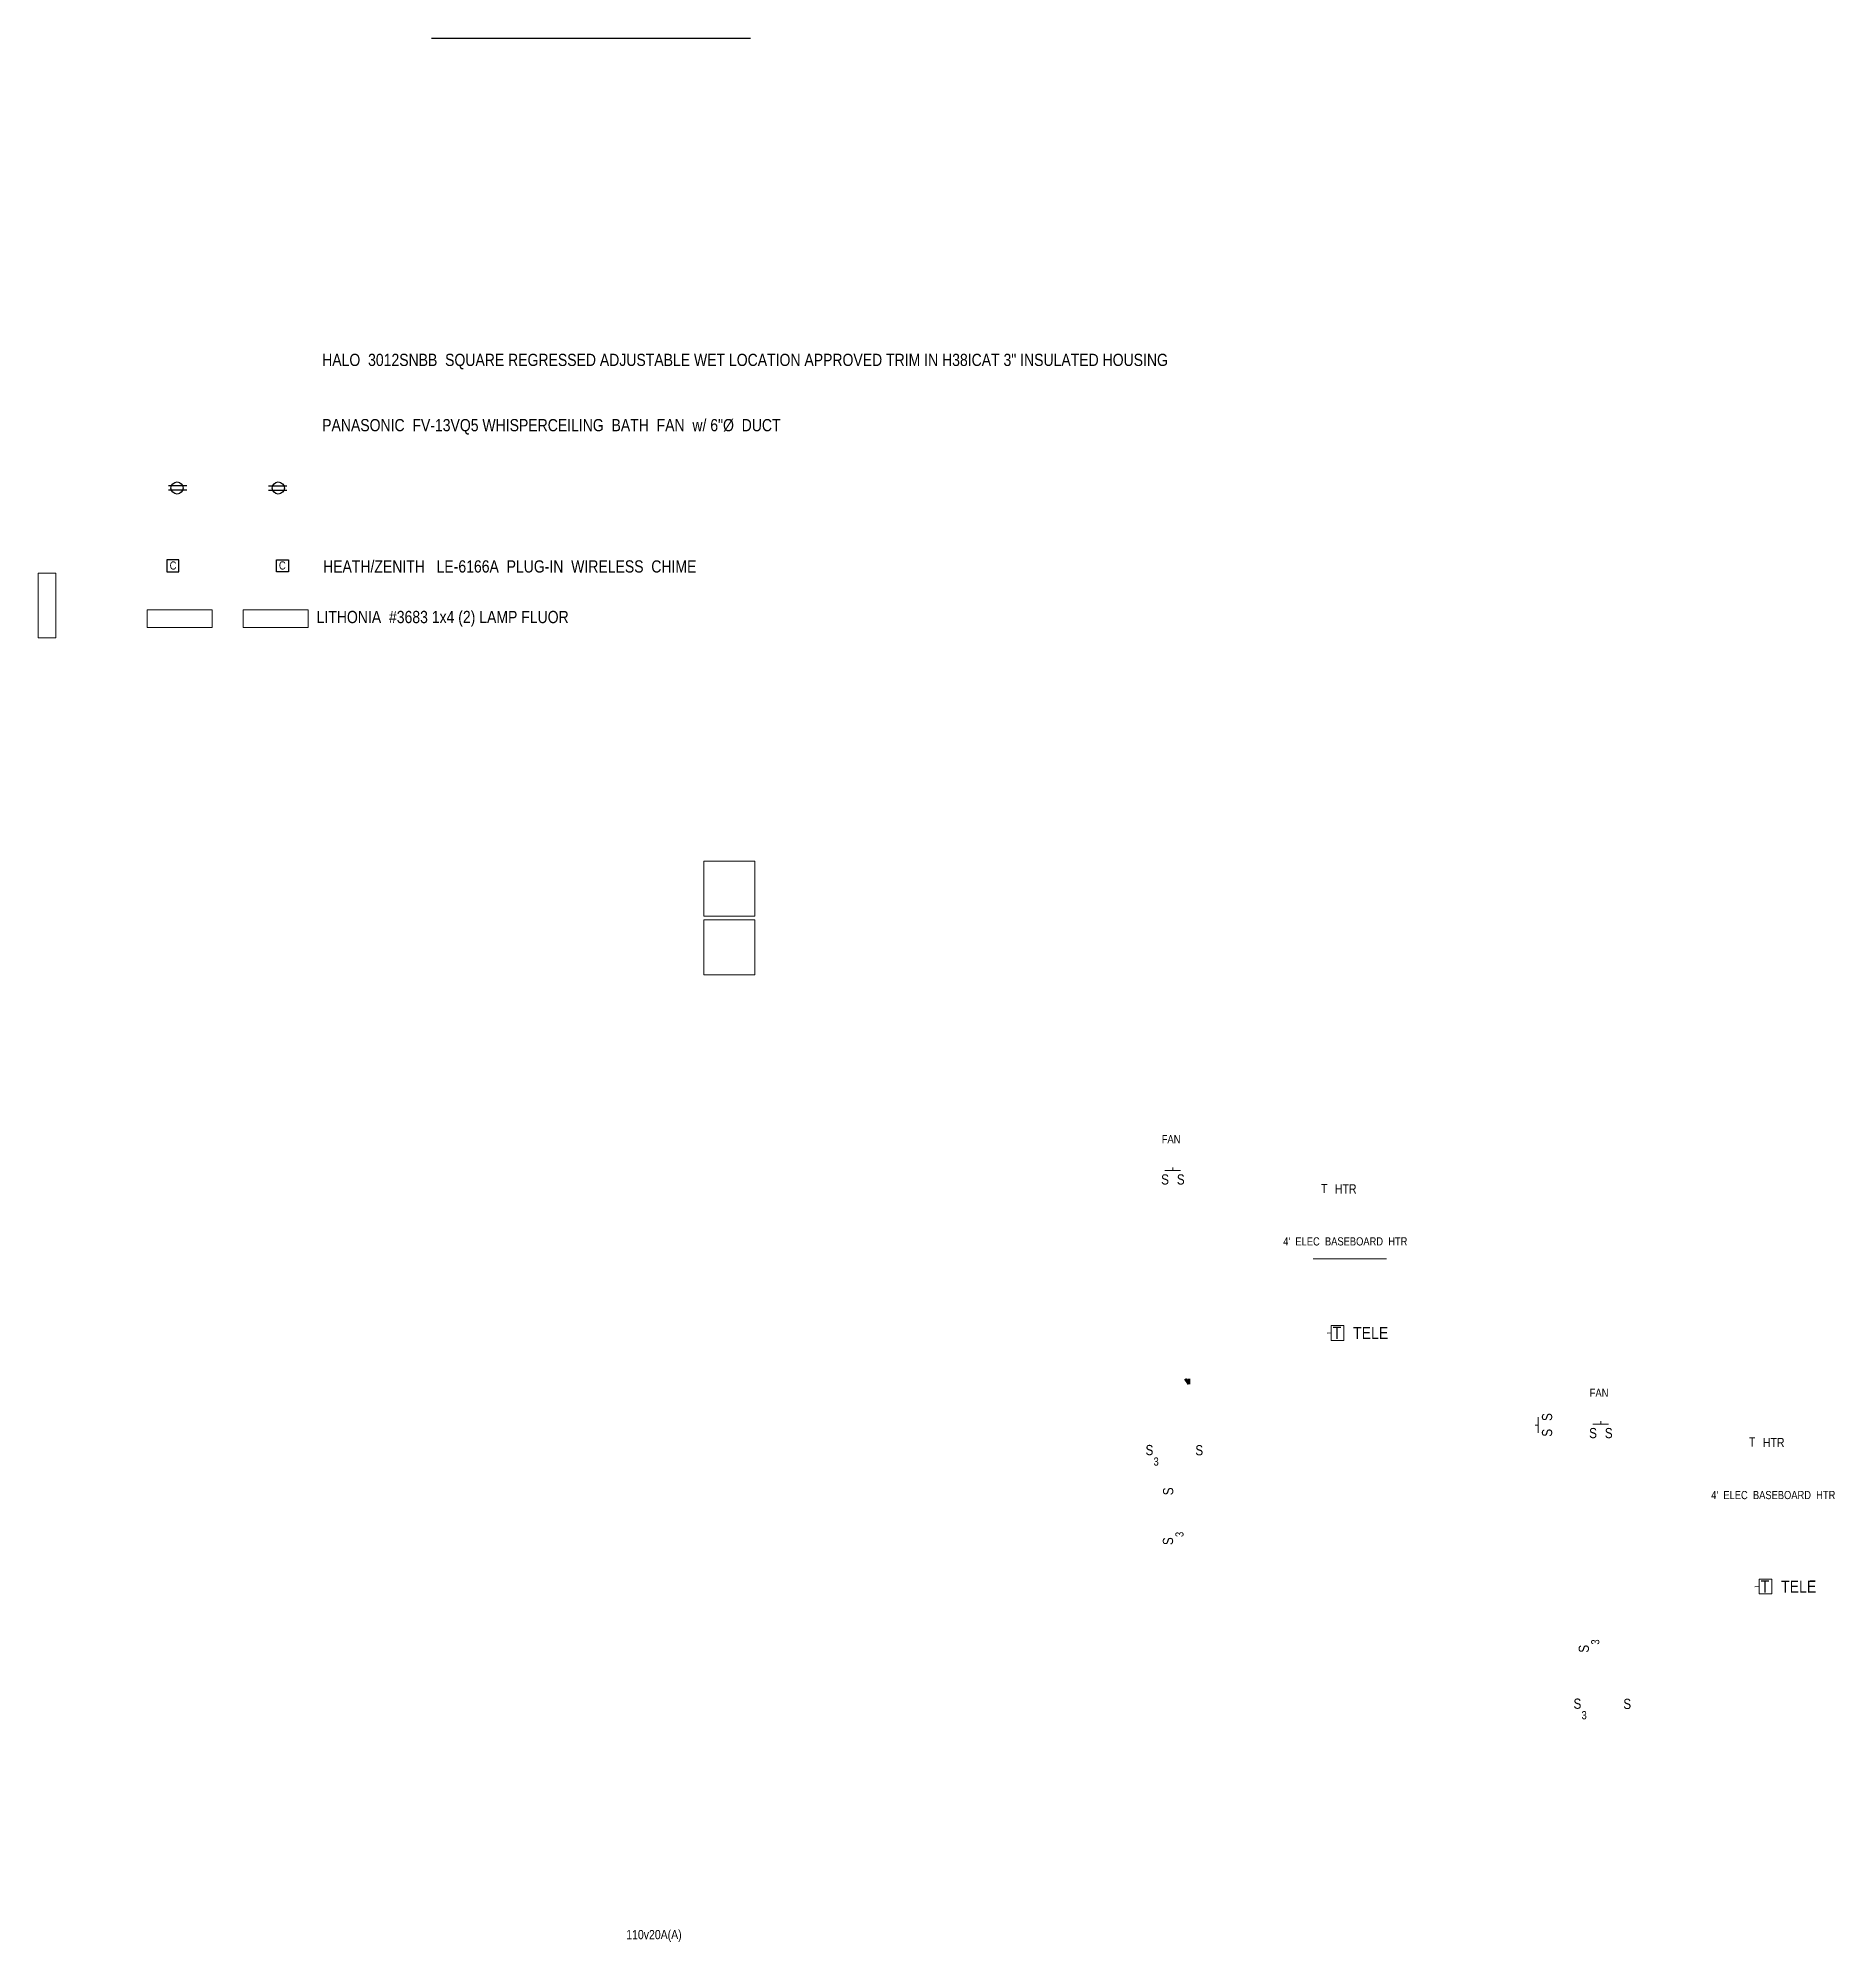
# Model space of a CAD drawing. Header units: inches. Extents: x -243 to 4698, y 287 to 1403.
# Drawn here: x 771 to 1653, y 287 to 1222 of the extents above; entities that cross this region are included whole.
import ezdxf

# ---------------------------------------------------------------- set-up
doc = ezdxf.new("R2010")
doc.units = ezdxf.units.IN
doc.header["$MEASUREMENT"] = 0
doc.linetypes.add('DASHDOT2', pattern=[0.5, 0.25, -0.125, 0, -0.125])
doc.linetypes.add('HIDDEN', pattern=[0.375, 0.25, -0.125])
for name, color, linetype, lineweight in [('APPLIANCES', 7, 'Continuous', 20), ('FLOOR JOIST', 7, 'Continuous', 20), ('WALL FRAMING', 7, 'Continuous', 30)]:
    doc.layers.add(name, color=color, linetype=linetype, lineweight=lineweight)
doc.layers.add('LL_ELECTRICAL', color=1, linetype='Continuous')
doc.layers.add('TEXT80', color=15, linetype='Continuous')
doc.styles.add('ARCHENT', font='technical.ttf', dxfattribs={"height": 6})

msp = doc.modelspace()

# ---------------------------------------------------------------- texts
at = {"layer": 'APPLIANCES', "color": 3, "insert": (1073.25, 290.41), "char_height": 4.5, "width": 270.0469, "attachment_point": 5, "rotation": 0.03277, "style": 'ARCHENT'}
msp.add_mtext('{\\C1;110v20A(A)}', dxfattribs=at)
at = {"layer": 'LL_ELECTRICAL', "color": 7, "linetype": 'Continuous', "lineweight": 30, "ltscale": 0.75, "char_height": 6, "attachment_point": 1, "style": 'ARCHENT'}
for s, insert in [('HALO  3012SNBB  SQUARE REGRESSED ADJUSTABLE WET LOCATION APPROVED TRIM IN H38ICAT 3" INSULATED HOUSING ', (910.36, 1067.09)), ('PANASONIC  FV-13VQ5 WHISPERCEILING  BATH  FAN  w/ 6"%%C  DUCT', (910.36, 1035.05))]:
    msp.add_mtext(s, dxfattribs=dict(at, insert=insert))
at = {"layer": 'LL_ELECTRICAL', "color": 1, "linetype": 'HIDDEN', "ltscale": 0.75, "char_height": 4, "width": 6.9375, "style": 'ARCHENT'}
for insert, attachment_point in [((838.78, 965.17), 3), ((889.13, 965.17), 1)]:
    msp.add_mtext('C', dxfattribs=dict(at, insert=insert, attachment_point=attachment_point))
at = {"layer": 'LL_ELECTRICAL', "color": 7, "linetype": 'HIDDEN', "ltscale": 0.75, "insert": (910.79, 965.69), "char_height": 6, "attachment_point": 1, "style": 'ARCHENT'}
msp.add_mtext('HEATH/ZENITH   LE-6166A  PLUG-IN  WIRELESS  CHIME', dxfattribs=at)
at = {"layer": 'LL_ELECTRICAL', "color": 7, "linetype": 'HIDDEN', "lineweight": 9, "ltscale": 1.25, "insert": (907.63, 940.87), "char_height": 6, "attachment_point": 1, "style": 'ARCHENT'}
msp.add_mtext('LITHONIA  #3683 1x4 (2) LAMP FLUOR', dxfattribs=at)
at = {"layer": 'TEXT80', "attachment_point": 5, "rotation": 0.03277, "style": 'ARCHENT'}
for s, insert, char_height, width in [('{\\C7;FAN}', (1327.16, 681.58), 4, 360.0625), ('{\\C7;T}', (1402.35, 657.37), 4.5, 270.0469), ('{\\C7;HTR}', (1412.92, 657.12), 4.5, 270.0469), ('{\\C7;T}', (1408.59, 586.46), 6, 360.0625), ('{\\C7;TELE}', (1425.15, 586.41), 6, 360.0625), ('{\\C7;FAN}', (1537.29, 557.07), 4, 360.0625), ('{\\C7;T}', (1612.48, 532.86), 4.5, 270.0469), ('{\\C7;HTR}', (1623.06, 532.62), 4.5, 270.0469), ('{\\C7;T}', (1618.72, 461.95), 6, 360.0625), ('{\\C7;TELE}', (1635.29, 461.9), 6, 360.0625)]:
    msp.add_mtext(s, dxfattribs=dict(at, insert=insert, char_height=char_height, width=width))
at = {"layer": 'TEXT80', "color": 6, "width": 360.0625, "attachment_point": 5, "style": 'ARCHENT'}
for s, insert, char_height, rotation in [('{\\C7; }S', (1323.39, 661.75), 5, 0.03277), ('{\\C7; }S', (1331.11, 661.75), 5, 0.03277), ('{\\C7; }S', (1511.79, 544.33), 5, 90.03277), ('{\\C7; }S', (1511.79, 536.61), 5, 90.03277), ('{\\C7; }S', (1533.53, 537.24), 5, 0.03277), ('{\\C7; }S', (1541.24, 537.24), 5, 0.03277), ('{\\C7; }S', (1315.73, 528.9), 5, 0.03277), ('3', (1319.84, 523.27), 4, 0.03277), ('{\\C7; }S', (1340.19, 528.81), 5, 0.03277), ('{\\C7; }S', (1325.75, 507.88), 5, 90.03277), ('3', (1331.29, 487.53), 4, 90.03277), ('{\\C7; }S', (1325.66, 483.41), 5, 90.03277), ('{\\C7; }S', (1529.82, 430.59), 5, 90.03277), ('3', (1535.45, 434.71), 4, 90.03277), ('{\\C7; }S', (1525.86, 404.39), 5, 0.03277), ('{\\C7; }S', (1550.33, 404.3), 5, 0.03277), ('3', (1529.98, 398.76), 4, 0.03277)]:
    msp.add_mtext(s, dxfattribs=dict(at, insert=insert, char_height=char_height, rotation=rotation))
at = {"layer": 'TEXT80', "color": 1, "char_height": 4, "width": 360.0625, "attachment_point": 5, "rotation": 0.03277, "style": 'ARCHENT'}
for insert in [(1412.7, 631.34), (1622.83, 506.83)]:
    msp.add_mtext("{\\C7;4'  ELEC  BASEBOARD  HTR}", dxfattribs=dict(at, insert=insert))

# ---------------------------------------------------------------- linework, layer by layer
at = {"layer": 'APPLIANCES', "color": 7, "linetype": 'Continuous', "lineweight": 20, "ltscale": 20}
for p, q in [((1122.75, 818.09), (1097.75, 818.09)), ((1097.75, 818.09), (1097.75, 791.09)), ((1122.75, 818.09), (1122.75, 791.09)), ((1097.75, 791.09), (1122.75, 791.09)), ((1122.75, 789.15), (1097.75, 789.15)), ((1097.75, 789.15), (1097.75, 762.15)), ((1122.75, 789.15), (1122.75, 762.15)), ((1097.75, 762.15), (1122.75, 762.15))]:
    msp.add_line(p, q, dxfattribs=at)
at = {"layer": 'FLOOR JOIST', "color": 1, "linetype": 'DASHDOT2', "lineweight": 100, "ltscale": 20}
for p, q in [((1335.91, 561.22), (1334.06, 563.97)), ((1335.91, 561.22), (1334.06, 563.97)), ((1335.91, 563.97), (1335.91, 561.22)), ((1335.91, 563.97), (1335.91, 561.22)), ((1335.91, 563.97), (1335.91, 561.22)), ((1335.91, 563.97), (1335.91, 561.22)), ((1335.91, 563.97), (1335.91, 561.22)), ((1335.91, 563.97), (1335.91, 561.22))]:
    msp.add_line(p, q, dxfattribs=at)
at = {"layer": 'LL_ELECTRICAL', "color": 7, "linetype": 'Continuous', "ltscale": 0.2}
msp.add_line((963.98, 1222.06), (1120.66, 1222.06), dxfattribs=at)
at = {"layer": 'LL_ELECTRICAL', "color": 1, "linetype": 'Continuous', "ltscale": 0.75}
for p, q in [((843.93, 1002.2), (834.93, 1002.2)), ((843.93, 1002.2), (834.93, 1002.2)), ((843.93, 1000.2), (834.93, 1000.2)), ((843.93, 1000.2), (834.93, 1000.2)), ((883.98, 1002.2), (892.98, 1002.2)), ((883.98, 1002.2), (892.98, 1002.2)), ((883.98, 1000.2), (892.98, 1000.2)), ((883.98, 1000.2), (892.98, 1000.2)), ((834.04, 965.99), (834.04, 959.99)), ((840.04, 965.99), (834.04, 965.99)), ((840.04, 959.99), (840.04, 965.99)), ((887.86, 959.99), (887.86, 965.99)), ((887.86, 965.99), (893.86, 965.99)), ((893.86, 965.99), (893.86, 959.99)), ((834.04, 959.99), (840.04, 959.99)), ((893.86, 959.99), (887.86, 959.99))]:
    msp.add_line(p, q, dxfattribs=at)
at = {"layer": 'LL_ELECTRICAL', "color": 1, "linetype": 'HIDDEN', "lineweight": 9, "ltscale": 1.25}
for p, q in [((779.59, 959.37), (770.86, 959.37)), ((824.49, 932.69), (824.49, 941.43)), ((856.29, 941.43), (856.29, 932.69)), ((871.62, 941.43), (871.62, 932.69)), ((903.41, 932.69), (903.41, 941.43)), ((770.86, 927.58), (779.59, 927.58))]:
    msp.add_line(p, q, dxfattribs=at)
at = {"layer": 'LL_ELECTRICAL', "color": 1, "linetype": 'Continuous', "lineweight": 9, "ltscale": 1.25}
for p, q in [((770.86, 959.37), (770.86, 927.58)), ((779.59, 927.58), (779.59, 959.37)), ((824.49, 941.43), (856.29, 941.43)), ((903.41, 941.43), (871.62, 941.43)), ((856.29, 932.69), (824.49, 932.69)), ((871.62, 932.69), (903.41, 932.69))]:
    msp.add_line(p, q, dxfattribs=at)
at = {"layer": 'LL_ELECTRICAL', "color": 1, "linetype": 'Continuous', "ltscale": 0.75}
for centre in [(839.09, 1001.19), (839.09, 1001.19), (888.81, 1001.19), (888.81, 1001.19)]:
    msp.add_circle(centre, 2.98, dxfattribs=at)
at = {"layer": 'WALL FRAMING', "color": 6, "linetype": 'Continuous', "lineweight": 9, "ltscale": 150}
for p, q in [((1324.14, 666.19), (1331.85, 666.19)), ((1328, 666.19), (1328, 667.62)), ((1507.34, 537.36), (1507.34, 545.07)), ((1538.13, 541.68), (1538.13, 543.11)), ((1507.34, 541.21), (1505.91, 541.21)), ((1534.27, 541.68), (1541.99, 541.68))]:
    msp.add_line(p, q, dxfattribs=at)
at = {"layer": 'WALL FRAMING', "lineweight": 9, "ltscale": 15}
msp.add_line((1432.93, 622.87), (1396.93, 622.87), dxfattribs=at)
at = {"layer": 'WALL FRAMING', "color": 7, "linetype": 'Continuous', "lineweight": 9, "ltscale": 150}
for p, q in [((1412.05, 590.06), (1405.73, 590.02)), ((1405.73, 590.02), (1405.73, 582.79)), ((1412.05, 582.79), (1412.05, 590.06)), ((1405.73, 586.41), (1403.72, 586.34)), ((1405.73, 582.79), (1412.05, 582.79)), ((1615.87, 461.9), (1613.85, 461.83)), ((1622.18, 465.55), (1615.87, 465.51)), ((1615.87, 465.51), (1615.87, 458.29)), ((1615.87, 458.29), (1622.18, 458.29)), ((1622.18, 458.29), (1622.18, 465.55))]:
    msp.add_line(p, q, dxfattribs=at)

msp.set_redraw_order([(e.dxf.handle, doc.entitydb.next_handle()) for e in msp.query("TEXT MTEXT ATTDEF DIMENSION ARC_DIMENSION")])  # texts and dimensions are drawn at this point

doc.saveas('drawing.dxf')
